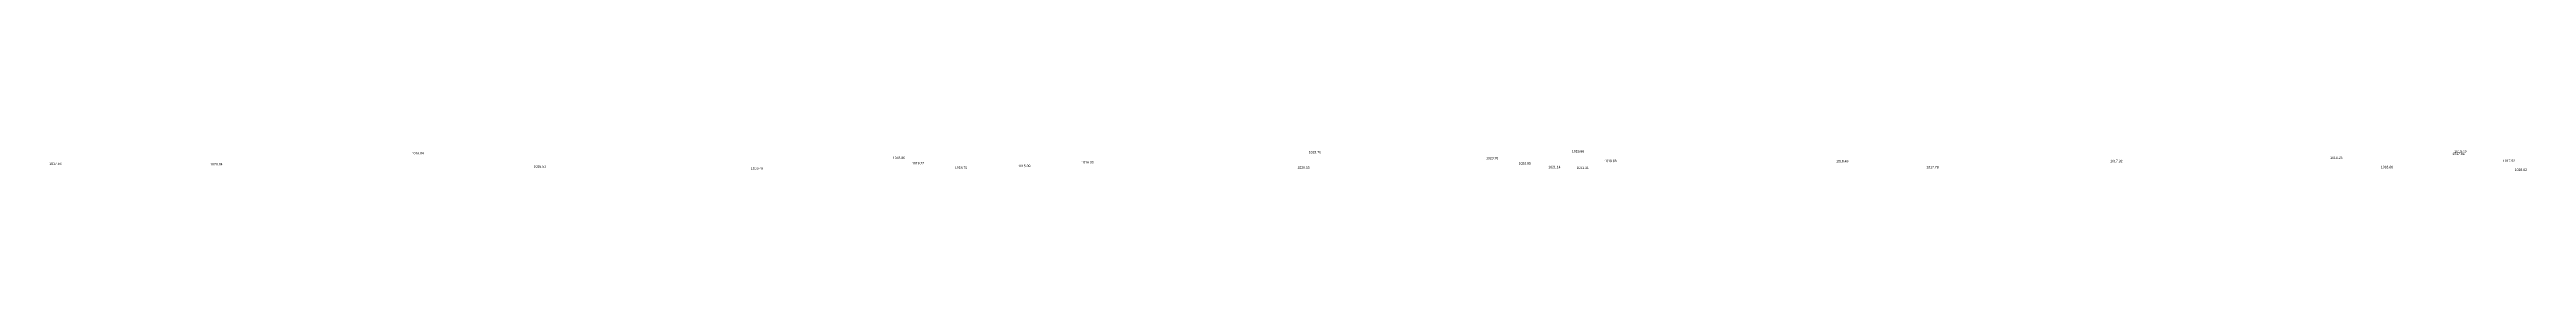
# Model space of a CAD drawing. Header units: inches. Extents: x 628884 to 629912, y 4519174 to 4520145.
# Drawn here: x 629126.9 to 629329.4, y 4519743.1 to 4519744.8 of the extents above; entities that cross this region are included whole.
import ezdxf

# ---------------------------------------------------------------- set-up
doc = ezdxf.new("R2010")
doc.units = ezdxf.units.IN
doc.header["$MEASUREMENT"] = 0

msp = doc.modelspace()

# ---------------------------------------------------------------- texts
for s, p in [('1016.84', (629156.51, 4519744.47, 1016.84)), ('1018.86', (629195.84, 4519744.09, 1018.86)), ('1019.76', (629229.84, 4519744.56, 1019.76)), ('1020.76', (629244.33, 4519744.07, 1020.76)), ('1019.66', (629251.35, 4519744.63, 1019.66)), ('1019.68', (629254, 4519743.84, 1019.68)), ('1018.48', (629272.95, 4519743.82, 1018.48)), ('1017.92', (629295.35, 4519743.83, 1017.92)), ('1018.23', (629313.33, 4519744.1, 1018.23)), ('1017.86', (629323.32, 4519744.42, 1017.86)), ('1019.49', (629323.47, 4519744.62, 1019.49)), ('1017.52', (629327.45, 4519743.84, 1017.52)), ('1017.56', (629126.89, 4519743.61, 1017.56)), ('1020.04', (629140.05, 4519743.57, 1020.04)), ('1016.51', (629166.49, 4519743.39, 1016.51)), ('1019.48', (629184.24, 4519743.22, 1019.48)), ('1019.22', (629197.41, 4519743.65, 1019.22)), ('1018.76', (629200.92, 4519743.3, 1018.76)), ('1015.09', (629206.09, 4519743.43, 1015.09)), ('1016.33', (629211.25, 4519743.73, 1016.33)), ('1020.65', (629228.92, 4519743.3, 1020.65)), ('1020.95', (629247, 4519743.64, 1020.95)), ('1021.14', (629249.42, 4519743.34, 1021.14)), ('1021.31', (629251.73, 4519743.28, 1021.31)), ('1017.78', (629280.33, 4519743.33, 1017.78)), ('1018.86', (629317.47, 4519743.34, 1018.86)), ('1018.62', (629328.42, 4519743.12, 1018.62))]:
    msp.add_text(s, height=0.2).set_placement(p)

doc.saveas('drawing.dxf')
